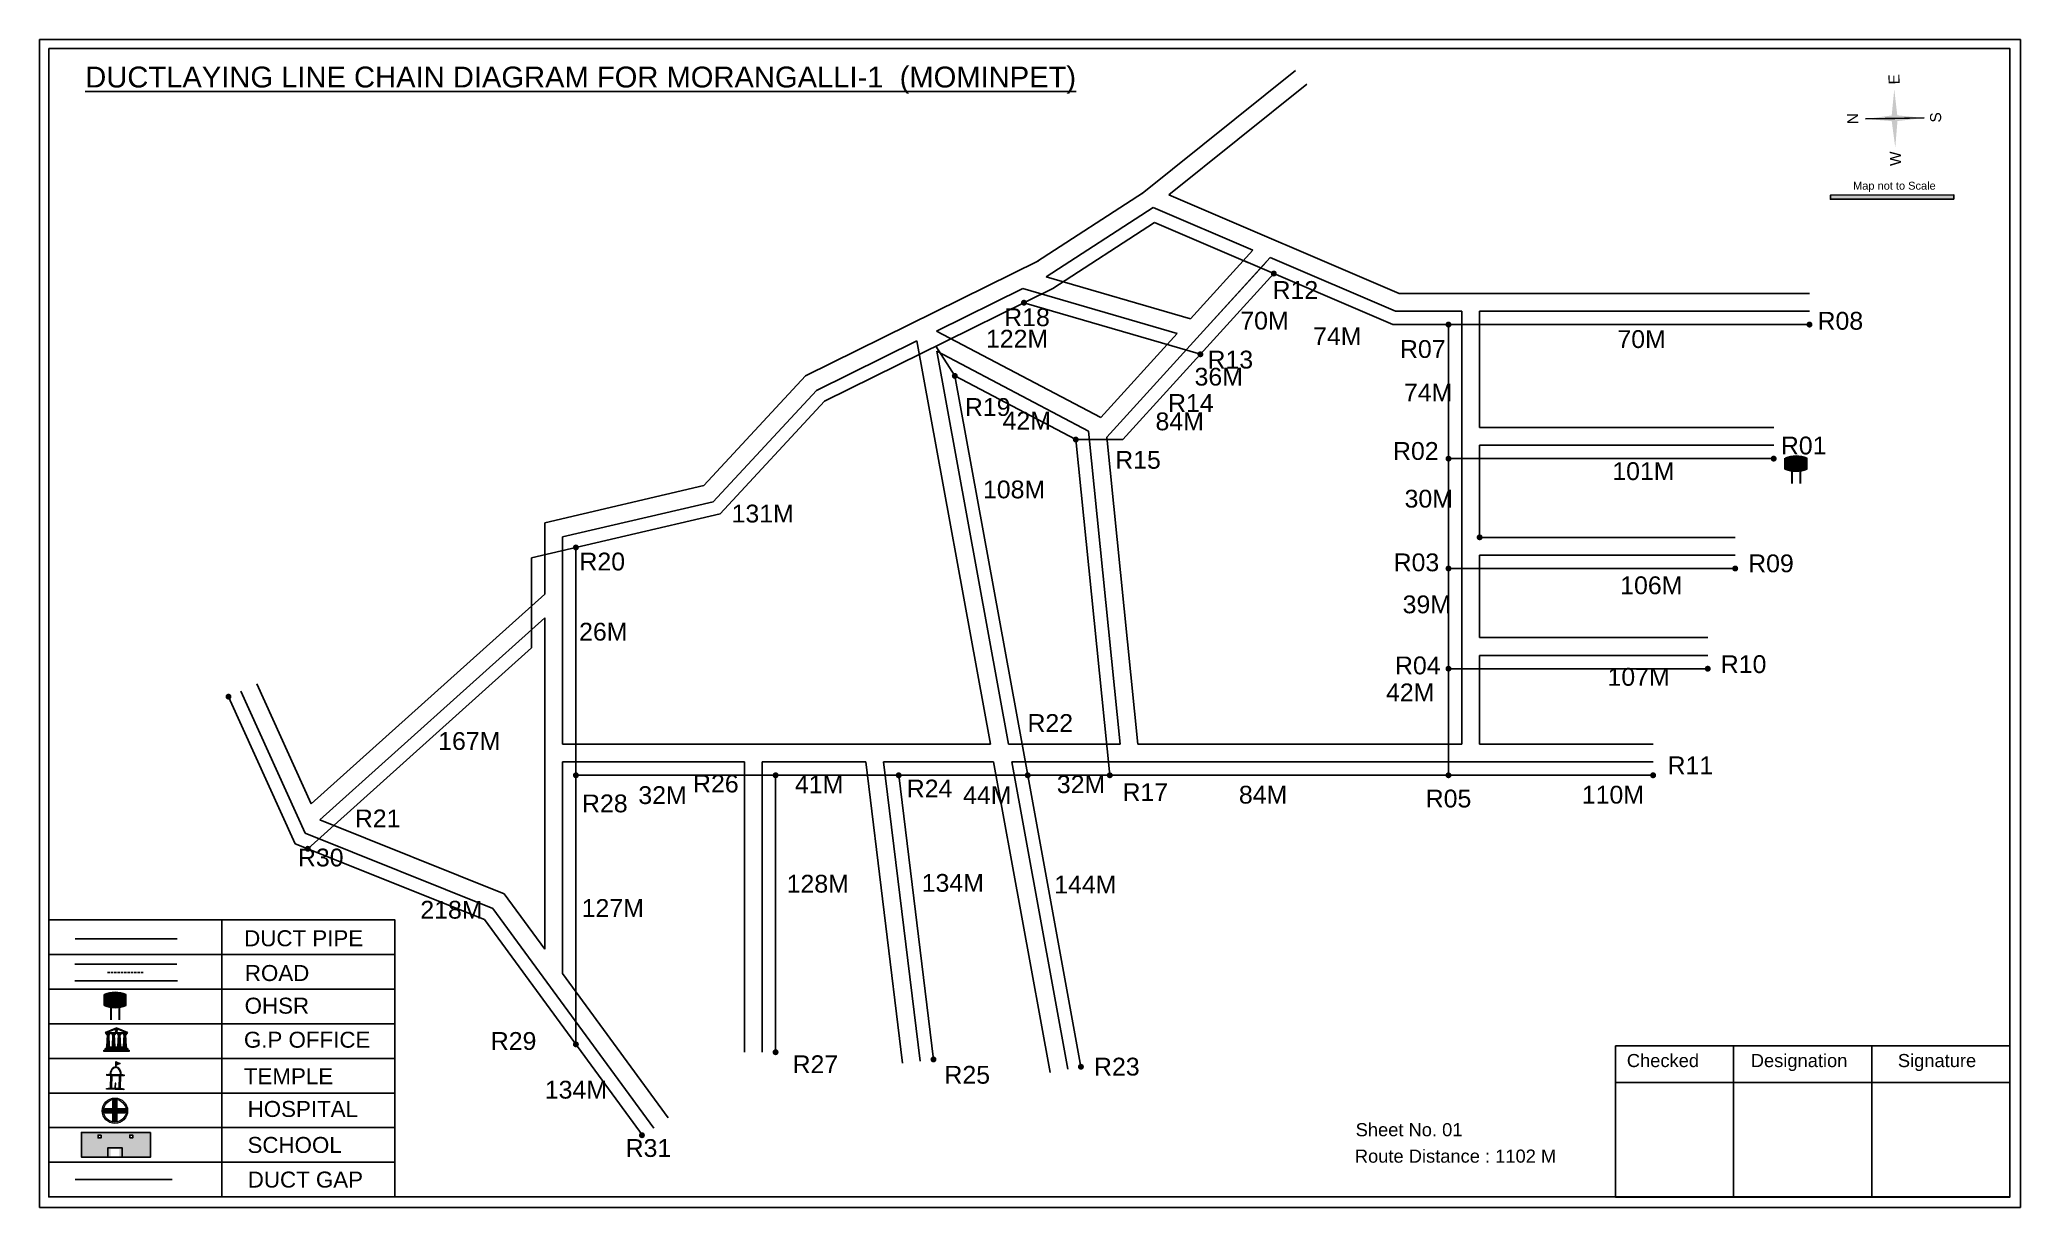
# Model space of a CAD drawing. Header units: inches. Extents: x 13 to 2552, y -2100 to 535.
# Drawn here: x 1649 to 2539, y -1218 to -693 of the extents above; entities that cross this region are included whole.
import ezdxf

# ---------------------------------------------------------------- set-up
doc = ezdxf.new("R2010")
doc.units = ezdxf.units.IN
doc.header["$MEASUREMENT"] = 0
doc.linetypes.add('DASHEDX2', pattern=[1.5, 1, -0.5])
for name, color, linetype in [('LANDMARK', 7, 'Continuous'), ('OHT', 7, 'Continuous'), ('pipe line', 5, 'Continuous')]:
    doc.layers.add(name, color=color, linetype=linetype)
doc.styles.get("Standard").update_dxf_attribs({"font": 'arial.ttf'})

msp = doc.modelspace()

# ---------------------------------------------------------------- texts
at = {"color": 242, "true_color": 0xcd2027}
msp.add_text('%%UDUCTLAYING LINE CHAIN DIAGRAM FOR MORANGALLI-1  (MOMINPET)', height=9.375, dxfattribs=at).set_placement((1669.05, -714.69))
for s, p in [('E', (2484.41, -713.29)), ('N', (2465.82, -731.14)), ('S', (2503.11, -730.39)), ('W', (2485.05, -749.89))]:
    msp.add_text(s, height=4.95, rotation=91.00631).set_placement(p)
for s, height, p in [('Map not to Scale', 3.5424, (2463.5, -760.58)), ('R12', 8, (2202.62, -809.65)), ('R18', 8, (2082.02, -821.9)), ('70M', 8, (2188.12, -823.41)), ('R08', 8, (2447.53, -823.49)), ('122M', 8, (2073.83, -831.53)), ('74M', 8, (2220.85, -830.39)), ('70M', 8, (2357.6, -831.71)), ('R13', 8, (2173.39, -840.92)), ('R07', 8, (2259.88, -836.16)), ('36M', 8, (2167.56, -848.59)), ('R19', 8, (2064.36, -862.21)), ('R14', 8, (2155.67, -860.42)), ('74M', 8, (2261.66, -855.72)), ('42M', 8, (2081.3, -868.37)), ('84M', 8, (2150.02, -868.67)), ('R01', 8, (2431.05, -879.51)), ('R15', 8, (2131.92, -885.94)), ('R02', 8, (2256.76, -881.96)), ('101M', 8, (2355.3, -891.02)), ('108M', 8, (2072.49, -899.23)), ('30M', 8, (2261.95, -903.38)), ('131M', 8, (1959.52, -910.07)), ('R20', 8, (1891.14, -931.62)), ('R03', 8, (2257.03, -931.99)), ('R09', 8, (2416.35, -932.43)), ('106M', 8, (2358.85, -942.28)), ('39M', 8, (2261.07, -950.86)), ('26M', 8, (1890.99, -963.13)), ('R04', 8, (2257.64, -978.28)), ('R10', 8, (2404.05, -977.71)), ('107M', 8, (2353.15, -983.42)), ('42M', 8, (2253.62, -990.4)), ('R22', 8, (2092.48, -1004.15)), ('167M', 8, (1827.67, -1012.23)), ('R26', 8, (1942.19, -1031.33)), ('32M', 8, (2105.67, -1031.64)), ('R11', 8, (2380.12, -1023.14)), ('R28', 8, (1892.3, -1040.26)), ('32M', 8, (1917.62, -1036.54)), ('41M', 8, (1987.98, -1031.71)), ('R24', 8, (2038.24, -1033.57)), ('44M', 8, (2063.56, -1036.54)), ('R17', 8, (2135.18, -1035.2)), ('84M', 8, (2187.5, -1036.34)), ('R05', 8, (2271.45, -1038.07)), ('110M', 8, (2341.59, -1036.34)), ('R21', 8, (1790.2, -1047.02)), ('R30', 8, (1764.63, -1064.56)), ('134M', 8, (2044.94, -1075.96)), ('128M', 8, (1984.26, -1076.33)), ('144M', 8, (2104.51, -1076.7)), ('218M', 8, (1819.63, -1088.02)), ('127M', 8, (1892.15, -1087.24)), ('DUCT PIPE', 7.178, (1740.47, -1100.42)), ('ROAD ', 7.178, (1740.78, -1116.03)), ('OHSR', 7.178, (1740.68, -1130.7)), ('G.P OFFICE', 7.178, (1740.36, -1145.99)), ('R29', 8, (1851.3, -1146.97)), ('TEMPLE', 7.178, (1740.35, -1162.4)), ('R27', 8, (1986.92, -1157.42)), ('R25', 8, (2055.16, -1162.15)), ('R23', 8, (2122.39, -1158.48)), ('Checked', 5.886, (2361.83, -1154.7)), ('Designation', 5.886, (2417.53, -1154.7)), ('Signature', 5.886, (2483.63, -1154.7)), ('134M', 8, (1875.57, -1168.85)), ('HOSPITAL', 7.178, (1742.03, -1177.09)), ('Sheet No. 01', 5.886, (2239.97, -1185.76)), ('SCHOOL', 7.178, (1741.97, -1193.25)), ('R31', 8, (1911.89, -1195.04)), ('Route Distance : 1102 M', 5.886, (2239.6, -1197.63)), ('DUCT GAP', 7.178, (1742.08, -1208.81))]:
    msp.add_text(s, height=height).set_placement(p)

# ---------------------------------------------------------------- blocks, each defined once
blk = doc.blocks.new('OHT')
at = {"linetype": 'Continuous', "lineweight": 0, "true_color": 0x0ffffc}
blk.add_hatch(color=4, dxfattribs=at).paths.add_polyline_path([(0.012, 1), (0, 1, 0.101323), (-0.4, 0.916), (-0.4, 0.525, 0.194075), (0.399, 0.521), (0.399, 0.921, 0.097877)])
at = {"color": 4, "linetype": 'Continuous', "lineweight": 0, "true_color": 0x0ffffc, "flags": 128}
for points in [[(-0.4, 0.525), (-0.4, 0.916)], [(0.399, 0.521), (0.399, 0.921)]]:
    blk.add_lwpolyline(points, dxfattribs=at)
at = {"color": 4, "linetype": 'Continuous', "lineweight": 0, "true_color": 0x0ffffc, "const_width": 0.075, "flags": 128}
for points in [[(-0.15, 0), (-0.15, 0.475)], [(0.15, 0), (0.15, 0.473)]]:
    blk.add_lwpolyline(points, dxfattribs=at)
at = {"color": 4, "linetype": 'Continuous', "lineweight": 0, "true_color": 0x0ffffc}
for centre, radius, start, end in [((0.006, -0.019), 1.019, 67.31091, 113.47108), ((0.004, 1.513), 1.068, 247.76824, 291.70073)]:
    blk.add_arc(centre, radius, start, end, dxfattribs=at)
blk = doc.blocks.new('Government_Office')
at = {"linetype": 'Continuous', "lineweight": 0, "true_color": 0xff0000}
h = blk.add_hatch(color=1, dxfattribs=at)
h.paths.add_polyline_path([(0.44, 0.72), (0.45, 0.75), (0, 0.93), (-0.45, 0.75), (-0.44, 0.72)])
h.paths.add_polyline_path([(0.355, 0.75), (-0.355, 0.75), (0, 0.9)], flags=16)
h.paths.add_polyline_path([(0, 0.778, -1), (0, 0.872, -1)], flags=0)
h = blk.add_hatch(color=1, dxfattribs=at)
edge = h.paths.add_edge_path()
edge.add_arc((0, 0.825), 0.0467, 90, 270)
edge.add_arc((0, 0.825), 0.0467, 270, 450)
for points in [[(-0.5, 0.05), (0.5, 0.05), (0.5, 0), (-0.5, 0)], [(-0.45, 0.075), (-0.45, 0.12), (0.45, 0.12), (0.45, 0.075)], [(-0.4, 0.14), (-0.4, 0.18), (0.4, 0.18), (0.4, 0.14)]]:
    blk.add_hatch(color=1, dxfattribs=at).paths.add_polyline_path(points)
h = blk.add_hatch(color=1, dxfattribs=at)
edge = h.paths.add_edge_path()
edge.add_line((-0.27, 0.195), (-0.295, 0.675))
edge.add_line((-0.295, 0.675), (-0.29, 0.675))
edge.add_arc((-0.278, 0.688), 0.0176, 225.30401, 441.56588)
edge.add_line((-0.275, 0.705), (-0.395, 0.705))
edge.add_arc((-0.392, 0.688), 0.0176, 98.43412, 314.69599)
edge.add_line((-0.38, 0.675), (-0.375, 0.675))
edge.add_line((-0.375, 0.675), (-0.4, 0.195))
edge.add_line((-0.4, 0.195), (-0.27, 0.195))
h = blk.add_hatch(color=1, dxfattribs=at)
edge = h.paths.add_edge_path()
edge.add_line((-0.047, 0.195), (-0.072, 0.675))
edge.add_line((-0.072, 0.675), (-0.067, 0.675))
edge.add_arc((-0.054, 0.688), 0.0176, 225.30401, 441.56588)
edge.add_line((-0.052, 0.705), (-0.172, 0.705))
edge.add_arc((-0.169, 0.688), 0.0176, 98.43412, 314.69599)
edge.add_line((-0.157, 0.675), (-0.152, 0.675))
edge.add_line((-0.152, 0.675), (-0.177, 0.195))
edge.add_line((-0.177, 0.195), (-0.047, 0.195))
h = blk.add_hatch(color=1, dxfattribs=at)
edge = h.paths.add_edge_path()
edge.add_line((0.177, 0.195), (0.152, 0.675))
edge.add_line((0.152, 0.675), (0.157, 0.675))
edge.add_arc((0.169, 0.688), 0.0176, 225.30401, 441.56588)
edge.add_line((0.172, 0.705), (0.052, 0.705))
edge.add_arc((0.054, 0.688), 0.0176, 98.43412, 314.69599)
edge.add_line((0.067, 0.675), (0.072, 0.675))
edge.add_line((0.072, 0.675), (0.047, 0.195))
edge.add_line((0.047, 0.195), (0.177, 0.195))
h = blk.add_hatch(color=1, dxfattribs=at)
edge = h.paths.add_edge_path()
edge.add_line((0.4, 0.195), (0.375, 0.675))
edge.add_line((0.375, 0.675), (0.38, 0.675))
edge.add_arc((0.392, 0.688), 0.0176, 225.30401, 441.56588)
edge.add_line((0.395, 0.705), (0.275, 0.705))
edge.add_arc((0.278, 0.688), 0.0176, 98.43412, 314.69599)
edge.add_line((0.29, 0.675), (0.295, 0.675))
edge.add_line((0.295, 0.675), (0.27, 0.195))
edge.add_line((0.27, 0.195), (0.4, 0.195))
at = {"color": 1, "linetype": 'Continuous', "lineweight": 0, "true_color": 0xff0000, "flags": 128}
for points in [[(-0.45, 0.75), (-0.44, 0.72), (0.44, 0.72), (0.45, 0.75), (0, 0.93)], [(-0.355, 0.75), (0.355, 0.75), (0, 0.9)], [(-0.5, 0.05), (0.5, 0.05), (0.5, 0), (-0.5, 0)], [(-0.45, 0.075), (-0.45, 0.12), (0.45, 0.12), (0.45, 0.075)], [(-0.4, 0.14), (-0.4, 0.18), (0.4, 0.18), (0.4, 0.14)]]:
    blk.add_lwpolyline(points, close=True, dxfattribs=at)
for points in [[(0, 0.872, 1), (0, 0.778, 1)], [(-0.27, 0.195), (-0.295, 0.675), (-0.29, 0.675, 1.379694), (-0.275, 0.705), (-0.395, 0.705, 1.379694), (-0.38, 0.675), (-0.375, 0.675), (-0.4, 0.195)], [(-0.047, 0.195), (-0.072, 0.675), (-0.067, 0.675, 1.379694), (-0.052, 0.705), (-0.172, 0.705, 1.379694), (-0.157, 0.675), (-0.152, 0.675), (-0.177, 0.195)], [(0.177, 0.195), (0.152, 0.675), (0.157, 0.675, 1.379694), (0.172, 0.705), (0.052, 0.705, 1.379694), (0.067, 0.675), (0.072, 0.675), (0.047, 0.195)], [(0.4, 0.195), (0.375, 0.675), (0.38, 0.675, 1.379694), (0.395, 0.705), (0.275, 0.705, 1.379694), (0.29, 0.675), (0.295, 0.675), (0.27, 0.195)]]:
    blk.add_lwpolyline(points, format="xyb", close=True, dxfattribs=at)
blk = doc.blocks.new('Temple')
at = {"linetype": 'Continuous', "lineweight": 0, "true_color": 0xff0000}
h = blk.add_hatch(color=1, dxfattribs=at)
edge = h.paths.add_edge_path()
edge.add_line((0.175, 0.49), (0.225, 0.49))
edge.add_line((0.225, 0.49), (0.225, 0.497))
edge.add_line((0.225, 0.497), (0.307, 0.497))
edge.add_line((0.307, 0.497), (0.307, 0.533))
edge.add_line((0.307, 0.533), (0.257, 0.533))
edge.add_line((0.257, 0.533), (0.257, 0.54))
edge.add_line((0.257, 0.54), (0.2, 0.54))
edge.add_spline(control_points=[(0.2, 0.54), (0.2, 0.589), (0.19, 0.638), (0.142, 0.743), (0.092, 0.79), (0.027, 0.805), (0.02, 0.806), (0.012, 0.806)], knot_values=[4.712389, 4.712389, 4.712389, 4.712389, 5.278166, 5.278166, 6.117402, 6.117402, 6.223801, 6.223801, 6.223801, 6.223801], degree=3, periodic=0)
edge.add_line((0.012, 0.806), (0.012, 0.79))
edge.add_line((0.012, 0.79), (-0.012, 0.79))
edge.add_line((-0.012, 0.79), (-0.012, 0.806))
edge.add_spline(control_points=[(-0.012, 0.806), (-0.055, 0.802), (-0.096, 0.781), (-0.171, 0.699), (-0.197, 0.628), (-0.2, 0.55), (-0.2, 0.545), (-0.2, 0.54)], knot_values=[6.343965, 6.343965, 6.343965, 6.343965, 6.956638, 6.956638, 7.795874, 7.795874, 7.853982, 7.853982, 7.853982, 7.853982], degree=3, periodic=0)
edge.add_line((-0.2, 0.54), (-0.257, 0.54))
edge.add_line((-0.257, 0.54), (-0.257, 0.533))
edge.add_line((-0.257, 0.533), (-0.307, 0.533))
edge.add_line((-0.307, 0.533), (-0.307, 0.497))
edge.add_line((-0.307, 0.497), (-0.225, 0.497))
edge.add_line((-0.225, 0.497), (-0.225, 0.49))
edge.add_line((-0.225, 0.49), (-0.175, 0.49))
edge.add_line((-0.175, 0.49), (-0.175, 0.07))
edge.add_arc((-0.205, 0.07), 0.03, -90, 0, ccw=False)
edge.add_line((-0.205, 0.04), (-0.257, 0.04))
edge.add_line((-0.257, 0.04), (-0.257, 0.033))
edge.add_line((-0.257, 0.033), (-0.307, 0.033))
edge.add_line((-0.307, 0.033), (-0.307, 0))
edge.add_line((-0.307, 0), (0.307, 0))
edge.add_line((0.307, 0), (0.307, 0.033))
edge.add_line((0.307, 0.033), (0.257, 0.033))
edge.add_line((0.257, 0.033), (0.257, 0.04))
edge.add_line((0.257, 0.04), (0.205, 0.04))
edge.add_arc((0.205, 0.07), 0.03, 180, 270, ccw=False)
edge.add_line((0.175, 0.07), (0.175, 0.49))
h.paths.add_polyline_path([(0.125, 0.07, -0.414214), (0.095, 0.04), (0.05, 0.04), (0.05, 0.033), (-0.05, 0.033), (-0.05, 0.04), (-0.095, 0.04, -0.414214), (-0.125, 0.07), (-0.125, 0.497), (0.125, 0.497)], flags=16)
edge = h.paths.add_edge_path(flags=16)
edge.add_ellipse((0, 0.54), major_axis=(0, 0.242), ratio=0.722808, start_angle=270, end_angle=450, ccw=False)
edge.add_line((0.175, 0.54), (-0.175, 0.54))
h.paths.add_polyline_path([(0.012, 0.23), (0.012, 0.07), (-0.012, 0.07), (-0.012, 0.23)], flags=0)
h = blk.add_hatch(color=1, dxfattribs=at)
edge = h.paths.add_edge_path()
edge.add_line((0.012, 0.857), (0, 0.85))
edge.add_line((0, 0.85), (-0.003, 0.925))
edge.add_line((-0.003, 0.925), (-0.012, 0.925))
edge.add_line((-0.012, 0.925), (-0.012, 0.806))
edge.add_spline(control_points=[(-0.012, 0.806), (-0.004, 0.807), (0.004, 0.807), (0.012, 0.806)], knot_values=[6.223801, 6.223801, 6.223801, 6.223801, 6.343965, 6.343965, 6.343965, 6.343965], degree=3, periodic=0)
edge.add_line((0.012, 0.806), (0.012, 0.857))
h = blk.add_hatch(color=1, dxfattribs=at)
edge = h.paths.add_edge_path()
edge.add_line((0.012, 0.79), (0.012, 0.806))
edge.add_spline(control_points=[(0.012, 0.806), (0.004, 0.807), (-0.004, 0.807), (-0.012, 0.806)], knot_values=[6.223801, 6.223801, 6.223801, 6.223801, 6.343965, 6.343965, 6.343965, 6.343965], degree=3, periodic=0)
edge.add_line((-0.012, 0.806), (-0.012, 0.79))
edge.add_line((-0.012, 0.79), (0.012, 0.79))
at = {"linetype": 'Continuous', "lineweight": 0, "true_color": 0xe66000}
blk.add_hatch(color=32, dxfattribs=at).paths.add_polyline_path([(-0.006, 1), (0.147, 0.931), (0, 0.85)])
at = {"color": 1, "linetype": 'Continuous', "lineweight": 0, "true_color": 0xff0000, "flags": 128}
for points in [[(0.012, 0.925), (-0.012, 0.925), (-0.012, 0.79), (0.012, 0.79)], [(0.012, 0.23), (-0.012, 0.23), (-0.012, 0.07), (0.012, 0.07)]]:
    blk.add_lwpolyline(points, close=True, dxfattribs=at)
at = {"color": 32, "linetype": 'Continuous', "lineweight": 0, "true_color": 0xe66000, "flags": 128}
blk.add_lwpolyline([(-0.006, 1), (0.147, 0.931), (0, 0.85), (-0.006, 1)], dxfattribs=at)
at = {"color": 1, "linetype": 'Continuous', "lineweight": 0, "true_color": 0xff0000, "flags": 128}
blk.add_lwpolyline([(0.2, 0.54), (0.257, 0.54), (0.257, 0.533), (0.307, 0.533), (0.307, 0.497), (0.225, 0.497), (0.225, 0.49), (0.175, 0.49), (0.175, 0.07, 0.414214), (0.205, 0.04), (0.257, 0.04), (0.257, 0.033), (0.307, 0.033), (0.307, 0), (-0.307, 0), (-0.307, 0.033), (-0.257, 0.033), (-0.257, 0.04), (-0.205, 0.04, 0.414214), (-0.175, 0.07), (-0.175, 0.49), (-0.225, 0.49), (-0.225, 0.497), (-0.307, 0.497), (-0.307, 0.533), (-0.257, 0.533), (-0.257, 0.54), (-0.2, 0.54)], format="xyb", dxfattribs=at)
blk.add_lwpolyline([(-0.175, 0.54), (0.175, 0.54)], dxfattribs=at)
blk.add_lwpolyline([(0.125, 0.497), (0.125, 0.07, -0.414214), (0.095, 0.04), (0.05, 0.04), (0.05, 0.033), (-0.05, 0.033), (-0.05, 0.04), (-0.095, 0.04, -0.414214), (-0.125, 0.07), (-0.125, 0.497)], format="xyb", close=True, dxfattribs=at)
at = {"color": 1, "linetype": 'Continuous', "lineweight": 0, "true_color": 0xff0000}
blk.add_ellipse((0, 0.54), major_axis=(0, 0.242), ratio=0.722808, start_param=4.712389, end_param=7.853982, dxfattribs=at)
blk.add_open_spline([(0.2, 0.54), (0.2, 0.589), (0.19, 0.638), (0.142, 0.743), (0.092, 0.79), (-0.023, 0.816), (-0.085, 0.794), (-0.171, 0.699), (-0.197, 0.628), (-0.2, 0.55), (-0.2, 0.545), (-0.2, 0.54)], degree=3, knots=[4.712389, 4.712389, 4.712389, 4.712389, 5.278166, 5.278166, 6.117402, 6.117402, 6.956638, 6.956638, 7.795874, 7.795874, 7.853982, 7.853982, 7.853982, 7.853982], dxfattribs=at)
blk = doc.blocks.new('*U10')
at = {"color": 0, "linetype": 'DASHEDX2', "transparency": 16777216}
blk.add_line((-8.22, 0), (8.01, 0), dxfattribs=at)
blk = doc.blocks.new('Hospital')
at = {"linetype": 'Continuous', "lineweight": 0, "true_color": 0x000000}
h = blk.add_hatch(color=18, dxfattribs=at)
h.paths.add_polyline_path([(-0.5, 0, 1), (0.5, 0, 1)])
h.paths.add_polyline_path([(0.446, 0, -1), (-0.446, 0, -1)], flags=16)
at = {"linetype": 'Continuous', "true_color": 0xff0000}
blk.add_hatch(color=1, dxfattribs=at).paths.add_polyline_path([(-0.394, 0.08), (-0.08, 0.08), (-0.08, 0.394), (0.08, 0.394), (0.08, 0.08), (0.394, 0.08), (0.394, -0.08), (0.08, -0.08), (0.08, -0.394), (-0.08, -0.394), (-0.08, -0.08), (-0.394, -0.08)])
at = {"color": 1, "linetype": 'Continuous', "true_color": 0xff0000, "flags": 128}
blk.add_lwpolyline([(-0.394, 0.08), (-0.08, 0.08), (-0.08, 0.394), (0.08, 0.394), (0.08, 0.08), (0.394, 0.08), (0.394, -0.08), (0.08, -0.08), (0.08, -0.394), (-0.08, -0.394), (-0.08, -0.08), (-0.394, -0.08)], close=True, dxfattribs=at)
at = {"color": 18, "linetype": 'Continuous', "lineweight": 0, "true_color": 0x000000}
for radius in [0.5, 0.446]:
    blk.add_circle((0, 0), radius, dxfattribs=at)

# ---------------------------------------------------------------- hatches: boundary and pattern name
at = {"true_color": 0x0093dd}
h = msp.add_hatch(color=142, dxfattribs=at)
h.dxf.hatch_style = 1
h.paths.add_polyline_path([(2453.32, -763.09), (2453.32, -764.93), (2508.83, -764.8), (2508.83, -762.96)])
at = {"ltscale": 0.5}
h = msp.add_hatch(color=5, dxfattribs=at)
h.dxf.hatch_style = 1
h.paths.add_polyline_path([(2204.52, -798.27, 1), (2201.83, -798.27, 1)])
h = msp.add_hatch(color=5, dxfattribs=at)
h.dxf.hatch_style = 1
h.paths.add_polyline_path([(2092.24, -811.36, 1), (2089.55, -811.36, 1)])
h = msp.add_hatch(color=5, dxfattribs=at)
h.dxf.hatch_style = 1
h.paths.add_polyline_path([(2283.03, -821.19, 1), (2280.34, -821.19, 1)])
h = msp.add_hatch(color=5, dxfattribs=at)
h.dxf.hatch_style = 1
h.paths.add_polyline_path([(2445.26, -821.19, 1), (2442.57, -821.19, 1)])
h = msp.add_hatch(color=5, dxfattribs=at)
h.dxf.hatch_style = 1
h.paths.add_polyline_path([(2171.52, -834.54, 1), (2168.83, -834.54, 1)])
h = msp.add_hatch(color=5, dxfattribs=at)
h.dxf.hatch_style = 1
h.paths.add_polyline_path([(2061.18, -844.25, 1), (2058.48, -844.25, 1)])
h = msp.add_hatch(color=5, dxfattribs=at)
h.dxf.hatch_style = 1
h.paths.add_polyline_path([(2115.54, -872.85, 1), (2112.85, -872.85, 1)])
h = msp.add_hatch(color=5, dxfattribs=at)
h.dxf.hatch_style = 1
h.paths.add_polyline_path([(2283.03, -881.41, 1), (2280.34, -881.41, 1)])
h = msp.add_hatch(color=5, dxfattribs=at)
h.dxf.hatch_style = 1
h.paths.add_polyline_path([(2429.18, -881.41, 1), (2426.48, -881.41, 1)])
h = msp.add_hatch(color=5, dxfattribs=at)
h.dxf.hatch_style = 1
h.paths.add_polyline_path([(2297.03, -916.75, 1), (2294.34, -916.75, 1)])
h = msp.add_hatch(color=5, dxfattribs=at)
h.dxf.hatch_style = 1
h.paths.add_polyline_path([(1890.9, -921.3, 1), (1888.21, -921.3, 1)])
h = msp.add_hatch(color=5, dxfattribs=at)
h.dxf.hatch_style = 1
h.paths.add_polyline_path([(2283.03, -930.75, 1), (2280.34, -930.75, 1)])
h = msp.add_hatch(color=5, dxfattribs=at)
h.dxf.hatch_style = 1
h.paths.add_polyline_path([(2411.89, -930.75, 1), (2409.19, -930.75, 1)])
h = msp.add_hatch(color=5, dxfattribs=at)
h.dxf.hatch_style = 1
h.paths.add_polyline_path([(2283.03, -975.75, 1), (2280.34, -975.75, 1)])
h = msp.add_hatch(color=5, dxfattribs=at)
h.dxf.hatch_style = 1
h.paths.add_polyline_path([(2399.54, -975.75, 1), (2396.84, -975.75, 1)])
h = msp.add_hatch(color=5, dxfattribs=at)
h.dxf.hatch_style = 1
h.paths.add_polyline_path([(1734.78, -988.32, 1), (1732.09, -988.32, 1)])
h = msp.add_hatch(color=5, dxfattribs=at)
h.dxf.hatch_style = 1
h.paths.add_polyline_path([(1890.9, -1023.63, 1), (1888.21, -1023.63, 1)])
h = msp.add_hatch(color=5, dxfattribs=at)
h.dxf.hatch_style = 1
h.paths.add_polyline_path([(1980.65, -1023.63, 1), (1977.95, -1023.63, 1)])
h = msp.add_hatch(color=5, dxfattribs=at)
h.dxf.hatch_style = 1
h.paths.add_polyline_path([(2035.96, -1023.63, 1), (2033.27, -1023.63, 1)])
h = msp.add_hatch(color=5, dxfattribs=at)
h.dxf.hatch_style = 1
h.paths.add_polyline_path([(2093.94, -1023.63, 1), (2091.25, -1023.63, 1)])
h = msp.add_hatch(color=5, dxfattribs=at)
h.dxf.hatch_style = 1
h.paths.add_polyline_path([(2130.83, -1023.63, 1), (2128.14, -1023.63, 1)])
h = msp.add_hatch(color=5, dxfattribs=at)
h.dxf.hatch_style = 1
h.paths.add_polyline_path([(2283.03, -1023.63, 1), (2280.34, -1023.63, 1)])
h = msp.add_hatch(color=5, dxfattribs=at)
h.dxf.hatch_style = 1
h.paths.add_polyline_path([(2374.99, -1023.63, 1), (2372.29, -1023.63, 1)])
h = msp.add_hatch(color=5, dxfattribs=at)
h.dxf.hatch_style = 1
h.paths.add_polyline_path([(1770.42, -1056.63, 1), (1767.73, -1056.63, 1)])
h = msp.add_hatch(color=5, dxfattribs=at)
h.dxf.hatch_style = 1
h.paths.add_polyline_path([(1890.9, -1144.48, 1), (1888.21, -1144.48, 1)])
h = msp.add_hatch(color=5, dxfattribs=at)
h.dxf.hatch_style = 1
h.paths.add_polyline_path([(1980.65, -1148.01, 1), (1977.95, -1148.01, 1)])
h = msp.add_hatch(color=5, dxfattribs=at)
h.dxf.hatch_style = 1
h.paths.add_polyline_path([(2051.59, -1151.24, 1), (2048.89, -1151.24, 1)])
h = msp.add_hatch(color=5, dxfattribs=at)
h.dxf.hatch_style = 1
h.paths.add_polyline_path([(2117.85, -1154.55, 1), (2115.16, -1154.55, 1)])
at = {"true_color": 0xc8c92d}
h = msp.add_hatch(color=52, dxfattribs=at)
h.dxf.hatch_style = 1
h.paths.add_polyline_path([(1673.51, -1184.02), (1667.34, -1184.02), (1667.34, -1195.11), (1673.51, -1195.11)])
h.paths.add_polyline_path([(1698.36, -1184.02), (1692.19, -1184.02), (1692.19, -1195.11), (1698.36, -1195.11)])
at = {"true_color": 0x293189}
h = msp.add_hatch(color=177, dxfattribs=at)
h.dxf.hatch_style = 1
h.paths.add_polyline_path([(1692.19, -1184.02), (1673.51, -1184.02), (1673.51, -1195.11), (1680.52, -1195.11), (1680.52, -1191.47), (1684.37, -1191.47), (1684.37, -1195.11), (1692.19, -1195.11)])
h.paths.add_polyline_path([(1676.18, -1186.49), (1674.8, -1186.49), (1674.8, -1185.22), (1676.18, -1185.22)], flags=16)
h.paths.add_polyline_path([(1689.05, -1186.49), (1689.05, -1185.22), (1690.43, -1185.22), (1690.43, -1186.49)], flags=16)
at = {"ltscale": 0.5}
h = msp.add_hatch(color=5, dxfattribs=at)
h.dxf.hatch_style = 1
h.paths.add_polyline_path([(1920.58, -1185.3, 1), (1917.89, -1185.3, 1)])

# ---------------------------------------------------------------- linework, layer by layer
for p, q in [((2144, -762.28), (2213, -707.02)), ((2156.08, -762.86), (2218, -713.27)), ((2495.39, -728.38), (2469.09, -728.84)), ((2469.09, -728.84), (2495.39, -728.38)), ((2495.39, -728.38), (2469.09, -728.84)), ((2482.26, -728.61), (2495.39, -728.38)), ((2096.58, -792.99), (2144.65, -761.82)), ((2156.08, -762.86), (2259.52, -807.19)), ((2100.93, -799.7), (2149, -768.53)), ((2149, -768.53), (2193.83, -787.74)), ((2201.61, -791.07), (2128.16, -871.79)), ((2193.83, -787.74), (2165.71, -818.64)), ((2201.61, -791.07), (2257.87, -815.19)), ((1992.79, -844.22), (2097.39, -792.53)), ((2100.93, -799.7), (2165.71, -818.64)), ((2199.75, -793.12), (2171.62, -824.03)), ((2051.58, -824.09), (2090.33, -804.94)), ((2090.33, -804.94), (2159.72, -825.23)), ((2259.52, -807.19), (2443.91, -807.19)), ((2257.87, -815.19), (2287.69, -815.19)), ((2287.69, -815.19), (2287.69, -1009.63)), ((2295.69, -815.19), (2295.69, -867.41)), ((2295.69, -815.19), (2443.91, -815.19)), ((2125.41, -862.93), (2051.58, -824.09)), ((2159.72, -825.23), (2125.41, -862.93)), ((1997.65, -850.74), (2042.71, -828.47)), ((2042.71, -828.47), (2075.81, -1009.63)), ((2119.84, -869.04), (2051.71, -833.2)), ((2051.71, -833.2), (2083.94, -1009.63)), ((1947.02, -893.54), (1992.79, -844.22)), ((1951.22, -900.78), (1997.65, -850.74)), ((2119.84, -869.04), (2134.09, -1009.63)), ((2128.16, -871.79), (2142.14, -1009.63)), ((2295.69, -867.41), (2427.83, -867.41)), ((2295.69, -875.41), (2427.83, -875.41)), ((2295.69, -875.41), (2295.69, -916.75)), ((1875.56, -910.19), (1947.02, -893.54)), ((1883.56, -916.54), (1951.22, -900.78)), ((1875.56, -942.23), (1875.56, -910.19)), ((1883.56, -1009.63), (1883.56, -916.54)), ((2295.69, -916.75), (2410.54, -916.75)), ((1889.56, -1009.63), (1889.56, -921.3)), ((2295.69, -924.75), (2410.54, -924.75)), ((2295.69, -924.75), (2295.69, -961.75)), ((1770.62, -1036.43), (1875.56, -942.23)), ((1774.48, -1043.71), (1875.56, -952.98)), ((1875.56, -1101.68), (1875.56, -952.98)), ((2295.69, -961.75), (2398.19, -961.75)), ((2295.69, -969.75), (2398.19, -969.75)), ((2295.69, -969.75), (2295.69, -1009.63)), ((1738.9, -985.85), (1767.84, -1049.67)), ((1746.19, -982.54), (1770.62, -1036.43)), ((1875.56, -1005.51), (1875.56, -1001.63)), ((1883.56, -1009.63), (2075.81, -1009.63)), ((2083.94, -1009.63), (2134.09, -1009.63)), ((2142.14, -1009.63), (2287.69, -1009.63)), ((2295.69, -1009.63), (2373.64, -1009.63)), ((1883.56, -1112.6), (1883.56, -1017.63)), ((1883.56, -1017.63), (1965.3, -1017.63)), ((1965.3, -1017.63), (1965.3, -1148.01)), ((1973.3, -1017.63), (1973.3, -1148.01)), ((1973.3, -1017.63), (2019.78, -1017.63)), ((2019.78, -1017.63), (2036.34, -1152.94)), ((2027.84, -1017.63), (2044.29, -1151.97)), ((2027.84, -1017.63), (2077.27, -1017.63)), ((2077.27, -1017.63), (2102.74, -1157.07)), ((2085.4, -1017.63), (2110.61, -1155.63)), ((2085.4, -1017.63), (2373.64, -1017.63)), ((1767.84, -1049.67), (1852.24, -1083.4)), ((1774.48, -1043.71), (1857.34, -1076.82)), ((1857.34, -1076.82), (1875.56, -1101.68)), ((1852.24, -1083.4), (1924.59, -1182.15)), ((1652.66, -1088.58), (1652.66, -1211.79)), ((1730.43, -1088.58), (1730.43, -1213.01)), ((1808.19, -1104.13), (1652.66, -1104.13)), ((1664.32, -1108.43), (1710.2, -1108.43)), ((1883.56, -1112.6), (1931.04, -1177.42)), ((1808.19, -1119.69), (1652.66, -1119.69)), ((1664.32, -1115.95), (1710.44, -1115.95)), ((1808.19, -1135.24), (1652.66, -1135.24)), ((1808.19, -1150.79), (1652.66, -1150.79)), ((1808.19, -1166.35), (1652.66, -1166.35)), ((1652.66, -1181.9), (1808.19, -1181.9)), ((1652.66, -1197.45), (1808.19, -1197.45)), ((1652.66, -1211.79), (1652.66, -1213.01)), ((1652.66, -1212.03), (1652.66, -1212.99)), ((1808.19, -1213.01), (1652.66, -1213.01))]:
    msp.add_line(p, q)
at = {"color": 1}
msp.add_line((2469.09, -728.84), (2482.25, -728.61), dxfattribs=at)
at = {"color": 242, "true_color": 0xcd2027}
for p, q in [((2409.72, -1145.16), (2409.72, -1213.05)), ((2471.93, -1145.16), (2471.93, -1213.05)), ((2356.76, -1161.6), (2533.98, -1161.6))]:
    msp.add_line(p, q, dxfattribs=at)
for points in [[(1648.55, -693.2), (1648.55, -1217.7), (2538.69, -1217.7), (2538.69, -693.2)], [(1652.66, -697.22), (1652.66, -1212.99), (2533.98, -1212.99), (2533.98, -697.22)], [(1698.43, -1184.02), (1698.43, -1195.11), (1667.34, -1195.11), (1667.34, -1184.02)], [(1676.18, -1185.22), (1676.18, -1186.49), (1674.8, -1186.49), (1674.8, -1185.22)], [(1689.05, -1186.49), (1689.05, -1185.22), (1690.43, -1185.22), (1690.43, -1186.49)]]:
    msp.add_lwpolyline(points, close=True)
at = {"color": 142, "true_color": 0x0093dd}
msp.add_lwpolyline([(2508.83, -764.8), (2453.32, -764.93), (2453.32, -763.09), (2508.83, -762.96), (2508.83, -764.8)], dxfattribs=at)
for points in [[(1808.19, -1213.01), (1808.19, -1088.58), (1652.66, -1088.58)], [(1679.19, -1195.11), (1679.19, -1191), (1685.71, -1191), (1685.71, -1195.11)]]:
    msp.add_lwpolyline(points)
at = {"color": 242, "true_color": 0xcd2027}
msp.add_lwpolyline([(2533.98, -1213.05), (2356.76, -1213.05), (2356.76, -1145.16), (2533.98, -1145.16)], close=True, dxfattribs=at)
for points in [[(2483.53, -728.58), (2480.72, -728.63), (2482.01, -715.46)], [(2483.53, -728.58), (2480.72, -728.63), (2482.01, -715.46)], [(2483.54, -728.58), (2480.72, -728.63), (2482.47, -741.76)], [(2483.54, -728.58), (2480.72, -728.63), (2482.47, -741.76)], [(2482.27, -729.91), (2482.22, -727.09), (2495.39, -728.38)], [(2482.27, -729.91), (2482.22, -727.09), (2495.39, -728.38)]]:
    msp.add_solid(points)
at = {"color": 1}
msp.add_solid([(2482.27, -729.91), (2482.22, -727.09), (2469.09, -728.84)], dxfattribs=at)
msp.add_solid([(2482.27, -729.91), (2482.22, -727.09), (2469.09, -728.84)], dxfattribs=at)
at = {"layer": 'OHT', "color": 5}
msp.add_line((1664.49, -1097.05), (1710.37, -1097.05), dxfattribs=at)
at = {"layer": 'OHT', "color": 1}
msp.add_line((1664.49, -1205.23), (1708.08, -1205.23), dxfattribs=at)
at = {"layer": 'pipe line'}
for p, q in [((2103.9, -804.93), (2149.58, -775.3)), ((2149.58, -775.3), (2191.46, -793.25)), ((2203.17, -798.27), (2135.3, -872.85)), ((2189.55, -792.44), (2256.64, -821.19)), ((2043.84, -834.61), (2103.9, -804.93)), ((2090.89, -811.36), (2170.17, -834.54)), ((2256.64, -821.19), (2295.69, -821.19)), ((2281.69, -821.19), (2281.69, -1023.63)), ((2295.69, -821.19), (2443.91, -821.19)), ((2001.3, -855.63), (2045.37, -833.85)), ((2059.83, -844.25), (2051.3, -830.92)), ((2059.83, -844.25), (2090.04, -1009.63)), ((2114.2, -872.85), (2059.83, -844.25)), ((1954.37, -906.2), (2001.3, -855.63)), ((2114.2, -872.85), (2129.48, -1023.63)), ((2114.2, -872.85), (2135.3, -872.85)), ((2281.69, -881.41), (2427.83, -881.41)), ((1869.56, -925.96), (1954.37, -906.2)), ((1869.56, -966.43), (1869.56, -925.96)), ((2281.69, -930.75), (2410.54, -930.75)), ((1769.07, -1056.63), (1869.56, -966.43)), ((2281.69, -975.75), (2398.19, -975.75)), ((1733.44, -988.32), (1763.37, -1054.35)), ((1889.56, -1144.48), (1889.56, -1009.63)), ((2090.04, -1009.63), (2116.51, -1154.55)), ((1889.56, -1023.63), (1965.3, -1023.63)), ((1965.3, -1023.63), (2028.57, -1023.63)), ((1979.3, -1023.63), (1979.3, -1148.01)), ((2027.84, -1023.63), (2077.27, -1023.63)), ((2034.62, -1023.63), (2373.64, -1023.63)), ((2034.62, -1023.63), (2050.24, -1151.24)), ((1763.37, -1054.35), (1848.42, -1088.33)), ((1848.42, -1088.33), (1919.75, -1185.7))]:
    msp.add_line(p, q, dxfattribs=at)

# ---------------------------------------------------------------- block references
at = {"linetype": 'DASHEDX2'}
msp.add_blockref('*U10', (1687.32, -1112.19), dxfattribs=at)
at = {"layer": 'LANDMARK'}
for name, p, xscale, yscale, zscale in [('Government_Office', (1683.08, -1147.65), 11.32114773247135, 11.32114773247135, 11.32114773247135), ('Hospital', (1682.39, -1174.31), 11.41772014427468, 11.41772014427468, 11.41772014427468)]:
    msp.add_blockref(name, p, dxfattribs=dict(at, xscale=xscale, yscale=yscale, zscale=zscale))
at = {"layer": 'LANDMARK', "xscale": 12.62452535729322, "yscale": 12.62452535729322, "zscale": 12.62452535729322, "rotation": 358.3713438591284}
msp.add_blockref('Temple', (1682.51, -1164.78), dxfattribs=at)
at = {"layer": 'OHT', "xscale": 12.45189723782068, "yscale": 12.45189723782068, "zscale": 12.45189723782068}
for p in [(2437.89, -892.63), (1682.49, -1133.55)]:
    msp.add_blockref('OHT', p, dxfattribs=at)

msp.set_redraw_order([(e.dxf.handle, doc.entitydb.next_handle()) for e in msp.query("TEXT MTEXT ATTDEF DIMENSION ARC_DIMENSION")])  # texts and dimensions are drawn at this point

doc.saveas('drawing.dxf')
